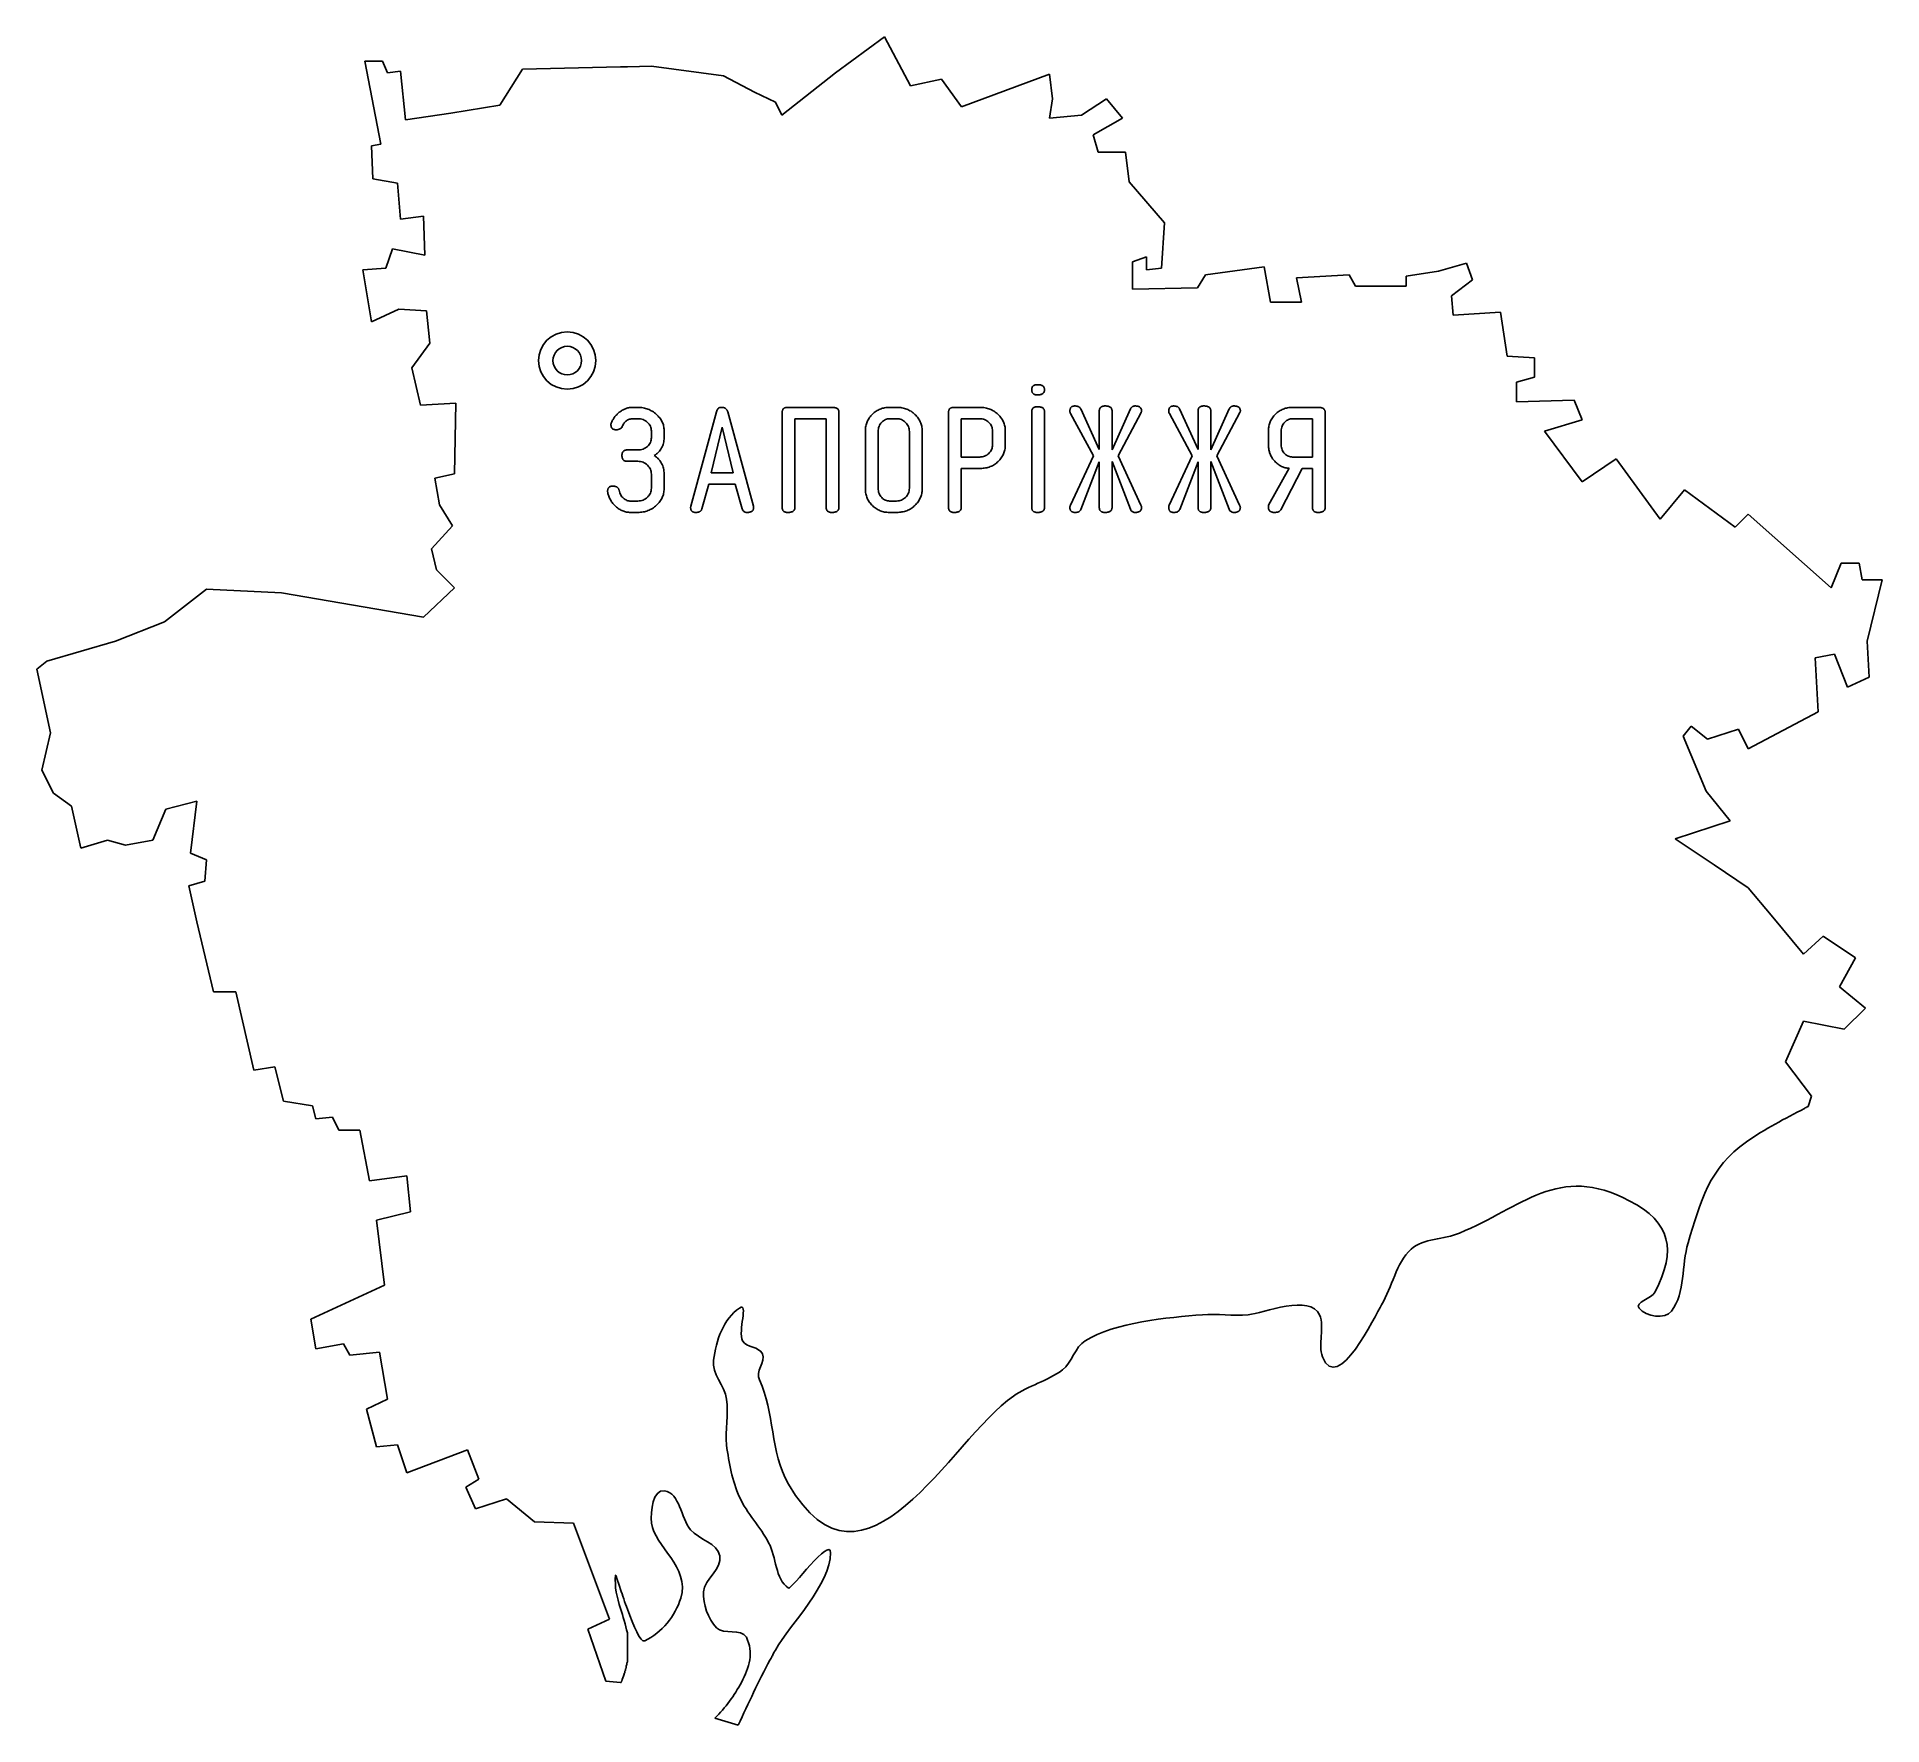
# Model space of a CAD drawing. Header units: millimetres. Extents: x 9379.4 to 9476, y 2361.1 to 2449.5.
import ezdxf

# ---------------------------------------------------------------- set-up
doc = ezdxf.new("R2010")
doc.units = ezdxf.units.MM

msp = doc.modelspace()

# ---------------------------------------------------------------- linework, layer by layer
at = {"color": 7, "linetype": 'Continuous', "lineweight": 25}
for p, q in [((9423.748, 2449.453), (9421.186, 2447.57)), ((9425.112, 2446.888), (9423.748, 2449.453)), ((9396.525, 2448.186), (9397.368, 2443.838)), ((9397.466, 2448.186), (9396.525, 2448.186)), ((9397.726, 2447.57), (9397.466, 2448.186)), ((9398.406, 2447.668), (9397.726, 2447.57)), ((9398.666, 2445.105), (9398.406, 2447.668)), ((9404.798, 2447.765), (9403.598, 2445.883)), ((9409.926, 2447.894), (9404.798, 2447.765)), ((9410.283, 2447.894), (9409.926, 2447.894)), ((9411.548, 2447.927), (9410.283, 2447.894)), ((9415.311, 2447.409), (9411.548, 2447.927)), ((9416.935, 2446.563), (9415.311, 2447.409)), ((9421.186, 2447.57), (9418.362, 2445.364)), ((9426.731, 2447.245), (9425.112, 2446.888)), ((9427.772, 2445.785), (9426.731, 2447.245)), ((9432.379, 2447.506), (9427.772, 2445.785)), ((9432.541, 2446.207), (9432.379, 2447.506)), ((9403.598, 2445.883), (9401.035, 2445.461)), ((9418.038, 2446.045), (9416.935, 2446.563)), ((9418.362, 2445.364), (9418.038, 2446.045)), ((9432.379, 2445.202), (9432.541, 2446.207)), ((9435.364, 2446.207), (9434.068, 2445.364)), ((9436.207, 2445.202), (9435.364, 2446.207)), ((9401.035, 2445.461), (9398.666, 2445.105)), ((9434.068, 2445.364), (9432.379, 2445.202)), ((9434.682, 2444.327), (9436.207, 2445.202)), ((9397.368, 2443.838), (9396.882, 2443.742)), ((9396.882, 2443.742), (9396.948, 2442.022)), ((9434.942, 2443.418), (9434.682, 2444.327)), ((9436.37, 2443.418), (9434.942, 2443.418)), ((9436.565, 2441.86), (9436.37, 2443.418)), ((9396.948, 2442.022), (9398.245, 2441.794)), ((9398.245, 2441.794), (9398.406, 2439.913)), ((9438.413, 2439.718), (9436.565, 2441.86)), ((9398.406, 2439.913), (9399.607, 2440.075)), ((9399.607, 2440.075), (9399.673, 2438.031)), ((9438.251, 2437.349), (9438.413, 2439.718)), ((9397.985, 2438.356), (9397.628, 2437.349)), ((9399.673, 2438.031), (9397.985, 2438.356)), ((9436.727, 2437.675), (9437.474, 2437.933)), ((9437.474, 2437.933), (9437.474, 2437.252)), ((9397.628, 2437.349), (9396.428, 2437.252)), ((9396.428, 2437.252), (9396.882, 2434.527)), ((9436.727, 2436.247), (9436.727, 2437.675)), ((9437.474, 2437.252), (9438.251, 2437.349)), ((9440.556, 2436.992), (9440.135, 2436.312)), ((9443.637, 2437.414), (9440.556, 2436.992)), ((9443.963, 2435.565), (9443.637, 2437.414)), ((9448.084, 2436.992), (9445.324, 2436.831)), ((9448.408, 2436.408), (9448.084, 2436.992)), ((9452.755, 2437.187), (9451.07, 2436.928)), ((9454.216, 2437.609), (9452.755, 2437.187)), ((9454.54, 2436.733), (9454.216, 2437.609)), ((9440.135, 2436.312), (9436.727, 2436.247)), ((9445.324, 2436.831), (9445.586, 2435.565)), ((9451.07, 2436.408), (9448.408, 2436.408)), ((9451.07, 2436.928), (9451.07, 2436.408)), ((9453.438, 2435.889), (9454.54, 2436.733)), ((9396.882, 2434.527), (9398.31, 2435.207)), ((9398.31, 2435.207), (9399.769, 2435.11)), ((9399.769, 2435.11), (9399.867, 2434.104)), ((9445.586, 2435.565), (9443.963, 2435.565)), ((9453.535, 2434.883), (9453.438, 2435.889)), ((9456.002, 2435.047), (9453.535, 2434.883)), ((9456.356, 2432.742), (9456.002, 2435.047)), ((9399.867, 2434.104), (9399.933, 2433.423)), ((9399.933, 2433.423), (9398.991, 2432.127)), ((9398.991, 2432.127), (9399.445, 2430.178)), ((9457.785, 2432.644), (9456.356, 2432.742)), ((9457.785, 2431.639), (9457.785, 2432.644)), ((9456.844, 2431.379), (9457.785, 2431.639)), ((9456.844, 2430.34), (9456.844, 2431.379)), ((9399.445, 2430.178), (9401.295, 2430.275)), ((9401.295, 2430.275), (9401.231, 2426.577)), ((9459.861, 2430.439), (9456.844, 2430.34)), ((9460.281, 2429.4), (9459.861, 2430.439)), ((9410.57, 2430.057), (9410.838, 2430.057)), ((9410.838, 2429.463), (9410.57, 2429.463)), ((9413.604, 2424.892), (9414.951, 2429.83)), ((9415.534, 2429.83), (9416.88, 2424.892)), ((9418.39, 2424.823), (9418.39, 2429.791)), ((9418.66, 2430.057), (9421.018, 2430.057)), ((9420.694, 2429.463), (9419.059, 2429.463)), ((9419.059, 2429.463), (9419.059, 2424.82)), ((9420.694, 2424.82), (9420.694, 2429.463)), ((9421.363, 2429.791), (9421.363, 2424.823)), ((9423.996, 2430.057), (9424.389, 2430.057)), ((9424.378, 2429.463), (9424.008, 2429.463)), ((9427.101, 2424.823), (9427.101, 2429.791)), ((9427.371, 2430.057), (9428.744, 2430.057)), ((9428.733, 2429.463), (9427.77, 2429.463)), ((9427.77, 2429.463), (9427.77, 2427.456)), ((9431.456, 2424.824), (9431.456, 2429.825)), ((9432.125, 2429.825), (9432.125, 2424.824)), ((9434.686, 2427.521), (9433.49, 2429.73)), ((9434.024, 2429.988), (9434.994, 2427.846)), ((9434.994, 2427.846), (9434.994, 2429.86)), ((9435.663, 2427.831), (9436.629, 2429.988)), ((9435.663, 2429.86), (9435.663, 2427.831)), ((9437.182, 2429.787), (9435.979, 2427.527)), ((9439.859, 2427.521), (9438.663, 2429.73)), ((9439.197, 2429.988), (9440.167, 2427.846)), ((9440.167, 2427.846), (9440.167, 2429.86)), ((9440.836, 2427.831), (9441.802, 2429.988)), ((9440.836, 2429.86), (9440.836, 2427.831)), ((9442.355, 2429.787), (9441.152, 2427.527)), ((9445.104, 2430.057), (9446.481, 2430.057)), ((9446.157, 2429.463), (9445.116, 2429.463)), ((9446.157, 2427.456), (9446.157, 2429.463)), ((9446.826, 2429.791), (9446.826, 2424.823)), ((9458.304, 2428.816), (9460.281, 2429.4)), ((9411.537, 2428.469), (9411.537, 2428.825)), ((9412.206, 2428.853), (9412.206, 2428.477)), ((9415.242, 2429.025), (9414.674, 2426.638)), ((9415.814, 2426.638), (9415.242, 2429.025)), ((9422.745, 2425.778), (9422.745, 2428.837)), ((9423.414, 2428.794), (9423.414, 2425.821)), ((9425.049, 2425.821), (9425.049, 2428.794)), ((9425.718, 2428.837), (9425.718, 2425.778)), ((9429.405, 2428.096), (9429.405, 2428.819)), ((9430.074, 2428.841), (9430.074, 2428.074)), ((9443.853, 2428.076), (9443.853, 2428.839)), ((9444.522, 2428.817), (9444.522, 2428.098)), ((9460.281, 2426.155), (9458.304, 2428.816)), ((9410.266, 2427.828), (9410.838, 2427.828)), ((9427.77, 2427.456), (9428.733, 2427.456)), ((9433.484, 2424.937), (9434.686, 2427.521)), ((9435.979, 2427.527), (9437.173, 2424.944)), ((9438.657, 2424.937), (9439.859, 2427.521)), ((9441.152, 2427.527), (9442.346, 2424.944)), ((9445.116, 2427.456), (9446.157, 2427.456)), ((9462.068, 2427.356), (9460.281, 2426.155)), ((9464.371, 2424.209), (9462.068, 2427.356)), ((9401.231, 2426.577), (9400.192, 2426.35)), ((9400.192, 2426.35), (9400.451, 2424.955)), ((9410.838, 2427.233), (9410.266, 2427.233)), ((9411.537, 2425.822), (9411.537, 2426.566)), ((9412.206, 2426.567), (9412.206, 2425.793)), ((9414.674, 2426.638), (9415.814, 2426.638)), ((9428.771, 2426.861), (9427.77, 2426.861)), ((9427.77, 2426.861), (9427.77, 2424.823)), ((9434.994, 2427.206), (9434.032, 2424.712)), ((9434.994, 2424.826), (9434.994, 2427.206)), ((9436.623, 2424.72), (9435.663, 2427.221)), ((9435.663, 2427.221), (9435.663, 2424.826)), ((9440.167, 2427.206), (9439.205, 2424.712)), ((9440.167, 2424.826), (9440.167, 2427.206)), ((9441.796, 2424.72), (9440.836, 2427.221)), ((9440.836, 2427.221), (9440.836, 2424.826)), ((9443.853, 2424.938), (9444.938, 2426.866)), ((9445.613, 2426.861), (9444.5, 2424.697)), ((9446.157, 2426.861), (9445.613, 2426.861)), ((9446.157, 2424.823), (9446.157, 2426.861)), ((9414.549, 2426.044), (9414.187, 2424.748)), ((9415.934, 2426.044), (9414.549, 2426.044)), ((9416.297, 2424.748), (9415.934, 2426.044)), ((9465.636, 2425.733), (9464.371, 2424.209)), ((9468.298, 2423.787), (9465.636, 2425.733)), ((9400.451, 2424.955), (9401.133, 2423.851)), ((9410.454, 2425.152), (9410.838, 2425.152)), ((9410.838, 2424.557), (9410.454, 2424.557)), ((9424.389, 2424.557), (9423.996, 2424.557)), ((9424.008, 2425.152), (9424.378, 2425.152)), ((9443.853, 2424.823), (9443.853, 2424.938)), ((9468.979, 2424.469), (9468.298, 2423.787)), ((9473.326, 2420.607), (9468.979, 2424.469)), ((9401.133, 2423.851), (9400.03, 2422.651)), ((9400.03, 2422.651), (9400.289, 2421.548)), ((9400.289, 2421.548), (9401.231, 2420.607)), ((9473.847, 2421.904), (9473.326, 2420.607)), ((9474.788, 2421.904), (9473.847, 2421.904)), ((9474.95, 2421.031), (9474.788, 2421.904)), ((9388.25, 2420.544), (9386.044, 2418.822)), ((9392.178, 2420.347), (9388.25, 2420.544)), ((9401.231, 2420.607), (9399.607, 2419.082)), ((9475.988, 2421.031), (9474.95, 2421.031)), ((9475.208, 2417.816), (9475.988, 2421.031)), ((9399.607, 2419.082), (9392.178, 2420.347)), ((9386.044, 2418.822), (9383.482, 2417.816)), ((9383.482, 2417.816), (9379.88, 2416.778)), ((9475.306, 2415.935), (9475.208, 2417.816)), ((9379.88, 2416.778), (9379.361, 2416.356)), ((9472.482, 2416.94), (9473.49, 2417.135)), ((9472.644, 2414.118), (9472.482, 2416.94)), ((9473.49, 2417.135), (9474.17, 2415.417)), ((9379.361, 2416.356), (9380.075, 2413.015)), ((9474.17, 2415.417), (9475.306, 2415.935)), ((9468.979, 2412.172), (9472.644, 2414.118)), ((9380.075, 2413.015), (9379.622, 2411.067)), ((9465.572, 2412.85), (9465.995, 2413.372)), ((9466.772, 2409.965), (9465.572, 2412.85)), ((9465.995, 2413.372), (9466.837, 2412.691)), ((9466.837, 2412.691), (9468.461, 2413.208)), ((9468.461, 2413.208), (9468.979, 2412.172)), ((9379.622, 2411.067), (9380.237, 2409.867)), ((9468.039, 2408.406), (9466.772, 2409.965)), ((9380.237, 2409.867), (9381.178, 2409.185)), ((9381.178, 2409.185), (9381.663, 2406.978)), ((9385.427, 2407.402), (9386.109, 2409.023)), ((9386.109, 2409.023), (9387.732, 2409.446)), ((9387.732, 2409.446), (9387.406, 2406.72)), ((9465.151, 2407.466), (9468.039, 2408.406)), ((9381.663, 2406.978), (9383.06, 2407.402)), ((9383.06, 2407.402), (9384.002, 2407.141)), ((9384.002, 2407.141), (9385.427, 2407.402)), ((9467.194, 2406.104), (9465.151, 2407.466)), ((9387.406, 2406.72), (9388.25, 2406.363)), ((9388.25, 2406.363), (9388.154, 2405.26)), ((9468.979, 2404.903), (9467.194, 2406.104)), ((9388.154, 2405.26), (9387.31, 2404.999)), ((9387.31, 2404.999), (9387.732, 2403.118)), ((9470.18, 2403.474), (9468.979, 2404.903)), ((9471.868, 2401.431), (9470.18, 2403.474)), ((9387.732, 2403.118), (9388.608, 2399.451)), ((9472.906, 2402.371), (9471.868, 2401.431)), ((9474.592, 2401.235), (9472.906, 2402.371)), ((9473.749, 2399.711), (9474.592, 2401.235)), ((9388.608, 2399.451), (9389.777, 2399.451)), ((9389.777, 2399.451), (9390.718, 2395.363)), ((9475.111, 2398.608), (9473.749, 2399.711)), ((9474.009, 2397.506), (9475.111, 2398.608)), ((9470.924, 2395.785), (9471.868, 2397.926)), ((9471.868, 2397.926), (9474.009, 2397.506)), ((9390.718, 2395.363), (9391.819, 2395.525)), ((9391.819, 2395.525), (9392.275, 2393.741)), ((9472.289, 2394.001), (9470.924, 2395.785)), ((9392.275, 2393.741), (9393.799, 2393.481)), ((9393.799, 2393.481), (9393.962, 2392.801)), ((9472.125, 2393.448), (9472.289, 2394.001)), ((9393.962, 2392.801), (9394.839, 2392.897)), ((9394.839, 2392.897), (9395.164, 2392.216)), ((9471.932, 2393.351), (9471.964, 2393.384)), ((9395.164, 2392.216), (9396.265, 2392.216)), ((9396.265, 2392.216), (9396.785, 2389.554)), ((9396.785, 2389.554), (9398.731, 2389.816)), ((9398.731, 2389.816), (9398.926, 2387.933)), ((9398.926, 2387.933), (9397.141, 2387.512)), ((9397.141, 2387.512), (9397.565, 2384.104)), ((9397.565, 2384.104), (9393.702, 2382.32)), ((9393.702, 2382.32), (9393.962, 2380.764)), ((9393.962, 2380.764), (9395.422, 2381.023)), ((9395.422, 2381.023), (9395.745, 2380.437)), ((9395.745, 2380.437), (9397.304, 2380.601)), ((9397.304, 2380.601), (9397.726, 2378.135)), ((9397.726, 2378.135), (9396.623, 2377.615)), ((9396.623, 2377.615), (9397.141, 2375.635)), ((9397.141, 2375.635), (9398.245, 2375.733)), ((9398.245, 2375.733), (9398.731, 2374.273)), ((9398.731, 2374.273), (9401.911, 2375.474)), ((9401.911, 2375.474), (9402.495, 2373.948)), ((9402.495, 2373.948), (9401.815, 2373.527)), ((9401.815, 2373.527), (9402.335, 2372.392)), ((9402.335, 2372.392), (9403.955, 2372.909)), ((9403.955, 2372.909), (9405.416, 2371.708)), ((9405.416, 2371.708), (9407.46, 2371.645)), ((9407.46, 2371.645), (9409.343, 2366.615)), ((9409.343, 2366.615), (9408.207, 2366.096)), ((9408.207, 2366.096), (9409.149, 2363.371)), ((9410.283, 2364.376), (9410.283, 2365.902)), ((9410.121, 2363.728), (9410.121, 2363.792)), ((9410.154, 2363.825), (9410.154, 2363.89)), ((9410.184, 2364.02), (9410.218, 2364.053)), ((9410.184, 2363.923), (9410.184, 2364.02)), ((9410.218, 2364.053), (9410.218, 2364.149)), ((9409.149, 2363.371), (9409.926, 2363.306)), ((9409.926, 2363.306), (9409.957, 2363.306)), ((9414.859, 2361.423), (9416.091, 2361.068))]:
    msp.add_line(p, q, dxfattribs=at)
for radius in [1.5, 0.75]:
    msp.add_circle((9407.133, 2432.507), radius, dxfattribs=at)
for points, knots in [([(9431.456, 2430.98), (9431.457, 2431.001), (9431.458, 2431.041), (9431.473, 2431.096), (9431.495, 2431.144), (9431.529, 2431.182), (9431.573, 2431.212), (9431.625, 2431.233), (9431.686, 2431.244), (9431.73, 2431.245), (9431.753, 2431.246)], [0, 0, 0, 0, 0.137647, 0.258494, 0.372178, 0.480267, 0.591683, 0.71253, 0.847139, 1, 1, 1, 1]), ([(9431.753, 2431.246), (9431.782, 2431.245), (9431.837, 2431.244), (9431.913, 2431.233), (9431.978, 2431.212), (9432.032, 2431.183), (9432.075, 2431.145), (9432.104, 2431.097), (9432.122, 2431.041), (9432.124, 2431.002), (9432.125, 2430.98)], [0, 0, 0, 0, 0.167863, 0.314847, 0.444187, 0.55924, 0.665232, 0.770656, 0.878794, 1, 1, 1, 1]), ([(9431.753, 2430.71), (9431.73, 2430.711), (9431.686, 2430.712), (9431.625, 2430.725), (9431.573, 2430.746), (9431.529, 2430.775), (9431.496, 2430.815), (9431.472, 2430.863), (9431.458, 2430.919), (9431.457, 2430.959), (9431.456, 2430.98)], [0, 0, 0, 0, 0.151735, 0.28585, 0.405807, 0.516402, 0.625606, 0.738452, 0.860851, 1, 1, 1, 1]), ([(9432.125, 2430.98), (9432.124, 2430.959), (9432.122, 2430.918), (9432.104, 2430.862), (9432.074, 2430.814), (9432.032, 2430.774), (9431.978, 2430.745), (9431.913, 2430.725), (9431.837, 2430.712), (9431.782, 2430.711), (9431.753, 2430.71)], [0, 0, 0, 0, 0.122667, 0.232249, 0.337021, 0.443868, 0.558209, 0.686748, 0.833176, 1, 1, 1, 1]), ([(9409.421, 2429.149), (9409.423, 2429.169), (9409.425, 2429.208), (9409.44, 2429.245), (9409.447, 2429.263)], [0, 0, 0, 0, 0.498823, 1, 1, 1, 1]), ([(9409.447, 2429.263), (9409.473, 2429.318), (9409.526, 2429.426), (9409.63, 2429.575), (9409.754, 2429.71), (9409.895, 2429.831), (9410.05, 2429.932), (9410.216, 2430.005), (9410.39, 2430.05), (9410.51, 2430.055), (9410.57, 2430.057)], [0, 0, 0, 0, 0.125117, 0.248611, 0.374204, 0.502336, 0.630702, 0.753812, 0.875743, 1, 1, 1, 1]), ([(9410.57, 2429.463), (9410.539, 2429.461), (9410.478, 2429.458), (9410.39, 2429.44), (9410.309, 2429.407), (9410.234, 2429.361), (9410.166, 2429.302), (9410.104, 2429.23), (9410.05, 2429.145), (9410.021, 2429.082), (9410.005, 2429.049)], [0, 0, 0, 0, 0.124911, 0.244316, 0.360259, 0.475625, 0.594857, 0.720677, 0.85586, 1, 1, 1, 1]), ([(9410.838, 2430.057), (9410.884, 2430.056), (9410.974, 2430.054), (9411.106, 2430.036), (9411.234, 2430.008), (9411.358, 2429.969), (9411.475, 2429.916), (9411.589, 2429.853), (9411.699, 2429.78), (9411.8, 2429.694), (9411.895, 2429.603), (9411.978, 2429.506), (9412.048, 2429.405), (9412.107, 2429.302), (9412.151, 2429.195), (9412.182, 2429.084), (9412.203, 2428.97), (9412.205, 2428.892), (9412.206, 2428.853)], [0, 0, 0, 0, 0.0680665, 0.1337616, 0.1986479, 0.2628032, 0.3265273, 0.390509, 0.4557246, 0.5224307, 0.5884536, 0.6514016, 0.7118353, 0.7706677, 0.8280337, 0.8843981, 0.9417207, 1, 1, 1, 1]), ([(9411.537, 2428.825), (9411.535, 2428.867), (9411.53, 2428.95), (9411.49, 2429.07), (9411.423, 2429.179), (9411.334, 2429.277), (9411.227, 2429.359), (9411.107, 2429.419), (9410.976, 2429.457), (9410.885, 2429.461), (9410.838, 2429.463)], [0, 0, 0, 0, 0.1202299, 0.2368555, 0.3570854, 0.4841067, 0.6136901, 0.7390003, 0.8666381, 1, 1, 1, 1]), ([(9414.951, 2429.83), (9414.961, 2429.864), (9414.981, 2429.927), (9415.04, 2430.003), (9415.118, 2430.051), (9415.177, 2430.055), (9415.207, 2430.057)], [0, 0, 0, 0, 0.2872048, 0.529221, 0.7570217, 1, 1, 1, 1]), ([(9415.207, 2430.057), (9415.228, 2430.057), (9415.269, 2430.055), (9415.326, 2430.045), (9415.376, 2430.026), (9415.422, 2430.002), (9415.46, 2429.969), (9415.493, 2429.93), (9415.517, 2429.882), (9415.528, 2429.848), (9415.534, 2429.83)], [0, 0, 0, 0, 0.144997, 0.278563, 0.401567, 0.517967, 0.633995, 0.748307, 0.869427, 1, 1, 1, 1]), ([(9418.39, 2429.791), (9418.391, 2429.812), (9418.392, 2429.852), (9418.405, 2429.907), (9418.426, 2429.954), (9418.456, 2429.993), (9418.495, 2430.022), (9418.543, 2430.043), (9418.599, 2430.054), (9418.639, 2430.056), (9418.66, 2430.057)], [0, 0, 0, 0, 0.144635, 0.27097, 0.388133, 0.496601, 0.607186, 0.72435, 0.852701, 1, 1, 1, 1]), ([(9421.018, 2430.057), (9421.045, 2430.056), (9421.096, 2430.054), (9421.167, 2430.044), (9421.227, 2430.023), (9421.277, 2429.994), (9421.316, 2429.955), (9421.343, 2429.907), (9421.36, 2429.852), (9421.362, 2429.812), (9421.363, 2429.791)], [0, 0, 0, 0, 0.163967, 0.306216, 0.432693, 0.546996, 0.652828, 0.760731, 0.873177, 1, 1, 1, 1]), ([(9422.745, 2428.837), (9422.746, 2428.878), (9422.748, 2428.96), (9422.767, 2429.08), (9422.794, 2429.195), (9422.835, 2429.305), (9422.886, 2429.412), (9422.951, 2429.513), (9423.026, 2429.61), (9423.111, 2429.701), (9423.204, 2429.784), (9423.303, 2429.858), (9423.408, 2429.919), (9423.517, 2429.97), (9423.63, 2430.009), (9423.748, 2430.037), (9423.87, 2430.054), (9423.954, 2430.056), (9423.996, 2430.057)], [0, 0, 0, 0, 0.064022, 0.126233, 0.186537, 0.247047, 0.307461, 0.368979, 0.431621, 0.496318, 0.561091, 0.624327, 0.686753, 0.747991, 0.809425, 0.871472, 0.934784, 1, 1, 1, 1]), ([(9424.008, 2429.463), (9423.971, 2429.46), (9423.898, 2429.456), (9423.791, 2429.419), (9423.691, 2429.358), (9423.597, 2429.277), (9423.515, 2429.179), (9423.456, 2429.062), (9423.42, 2428.932), (9423.416, 2428.841), (9423.414, 2428.794)], [0, 0, 0, 0, 0.109715, 0.220992, 0.338271, 0.464734, 0.594801, 0.723849, 0.857587, 1, 1, 1, 1]), ([(9425.049, 2428.794), (9425.047, 2428.839), (9425.042, 2428.926), (9425.003, 2429.052), (9424.94, 2429.168), (9424.853, 2429.269), (9424.751, 2429.355), (9424.636, 2429.418), (9424.51, 2429.455), (9424.422, 2429.46), (9424.378, 2429.463)], [0, 0, 0, 0, 0.1276094, 0.2499167, 0.3720143, 0.5005764, 0.6284294, 0.7514975, 0.8734901, 1, 1, 1, 1]), ([(9424.389, 2430.057), (9424.435, 2430.056), (9424.526, 2430.054), (9424.661, 2430.036), (9424.788, 2430.007), (9424.911, 2429.968), (9425.027, 2429.915), (9425.137, 2429.852), (9425.241, 2429.776), (9425.339, 2429.691), (9425.427, 2429.597), (9425.505, 2429.5), (9425.571, 2429.398), (9425.625, 2429.293), (9425.667, 2429.184), (9425.697, 2429.072), (9425.715, 2428.955), (9425.717, 2428.877), (9425.718, 2428.837)], [0, 0, 0, 0, 0.069566, 0.13674, 0.202078, 0.265454, 0.32897, 0.391761, 0.456064, 0.520905, 0.585637, 0.647873, 0.707801, 0.766345, 0.824107, 0.882274, 0.940271, 1, 1, 1, 1]), ([(9427.101, 2429.791), (9427.101, 2429.812), (9427.103, 2429.852), (9427.116, 2429.907), (9427.137, 2429.954), (9427.167, 2429.993), (9427.206, 2430.022), (9427.254, 2430.043), (9427.31, 2430.054), (9427.35, 2430.056), (9427.371, 2430.057)], [0, 0, 0, 0, 0.144635, 0.27097, 0.388133, 0.496601, 0.607186, 0.72435, 0.852701, 1, 1, 1, 1]), ([(9429.405, 2428.819), (9429.402, 2428.862), (9429.397, 2428.946), (9429.359, 2429.067), (9429.294, 2429.177), (9429.207, 2429.275), (9429.106, 2429.359), (9428.99, 2429.418), (9428.865, 2429.457), (9428.778, 2429.461), (9428.733, 2429.463)], [0, 0, 0, 0, 0.123513, 0.244037, 0.365281, 0.493931, 0.622995, 0.747549, 0.87098, 1, 1, 1, 1]), ([(9428.744, 2430.057), (9428.79, 2430.056), (9428.882, 2430.054), (9429.015, 2430.036), (9429.143, 2430.009), (9429.265, 2429.967), (9429.382, 2429.917), (9429.491, 2429.851), (9429.596, 2429.778), (9429.692, 2429.692), (9429.782, 2429.6), (9429.859, 2429.502), (9429.925, 2429.401), (9429.98, 2429.297), (9430.022, 2429.188), (9430.051, 2429.075), (9430.071, 2428.96), (9430.073, 2428.881), (9430.074, 2428.841)], [0, 0, 0, 0, 0.06971, 0.136447, 0.201795, 0.265484, 0.328896, 0.392107, 0.456206, 0.521181, 0.585627, 0.647991, 0.707557, 0.766488, 0.824369, 0.881947, 0.940727, 1, 1, 1, 1]), ([(9431.456, 2429.825), (9431.457, 2429.846), (9431.458, 2429.886), (9431.472, 2429.941), (9431.496, 2429.988), (9431.529, 2430.028), (9431.573, 2430.057), (9431.625, 2430.078), (9431.686, 2430.089), (9431.73, 2430.091), (9431.753, 2430.092)], [0, 0, 0, 0, 0.137355, 0.260404, 0.371584, 0.481366, 0.592546, 0.713138, 0.847462, 1, 1, 1, 1]), ([(9431.753, 2430.092), (9431.782, 2430.091), (9431.837, 2430.089), (9431.913, 2430.079), (9431.978, 2430.058), (9432.033, 2430.029), (9432.074, 2429.989), (9432.105, 2429.942), (9432.122, 2429.886), (9432.124, 2429.846), (9432.125, 2429.825)], [0, 0, 0, 0, 0.167568, 0.314294, 0.443407, 0.558258, 0.665582, 0.768936, 0.879007, 1, 1, 1, 1]), ([(9433.455, 2429.863), (9433.456, 2429.884), (9433.458, 2429.924), (9433.47, 2429.98), (9433.492, 2430.027), (9433.524, 2430.066), (9433.563, 2430.097), (9433.612, 2430.118), (9433.67, 2430.129), (9433.711, 2430.131), (9433.733, 2430.132)], [0, 0, 0, 0, 0.142168, 0.268903, 0.38517, 0.493424, 0.603728, 0.721292, 0.852595, 1, 1, 1, 1]), ([(9433.49, 2429.73), (9433.48, 2429.751), (9433.46, 2429.794), (9433.457, 2429.84), (9433.455, 2429.863)], [0, 0, 0, 0, 0.502617, 1, 1, 1, 1]), ([(9433.733, 2430.132), (9433.765, 2430.13), (9433.827, 2430.127), (9433.911, 2430.1), (9433.98, 2430.054), (9434.01, 2430.01), (9434.024, 2429.988)], [0, 0, 0, 0, 0.2869044, 0.5374329, 0.7694663, 1, 1, 1, 1]), ([(9434.994, 2429.86), (9434.995, 2429.881), (9434.996, 2429.921), (9435.01, 2429.978), (9435.035, 2430.026), (9435.068, 2430.067), (9435.113, 2430.095), (9435.165, 2430.117), (9435.228, 2430.129), (9435.272, 2430.131), (9435.296, 2430.132)], [0, 0, 0, 0, 0.137708, 0.258841, 0.373874, 0.481948, 0.593458, 0.712173, 0.847344, 1, 1, 1, 1]), ([(9435.296, 2430.132), (9435.325, 2430.131), (9435.378, 2430.129), (9435.454, 2430.116), (9435.518, 2430.096), (9435.572, 2430.067), (9435.614, 2430.028), (9435.641, 2429.978), (9435.66, 2429.922), (9435.662, 2429.881), (9435.663, 2429.86)], [0, 0, 0, 0, 0.1655314, 0.3105812, 0.4398437, 0.5528805, 0.6603282, 0.7664442, 0.8766426, 1, 1, 1, 1]), ([(9436.629, 2429.988), (9436.643, 2430.009), (9436.669, 2430.051), (9436.724, 2430.097), (9436.787, 2430.127), (9436.833, 2430.13), (9436.857, 2430.132)], [0, 0, 0, 0, 0.270918, 0.518355, 0.751646, 1, 1, 1, 1]), ([(9436.857, 2430.132), (9436.884, 2430.131), (9436.936, 2430.129), (9437.009, 2430.118), (9437.071, 2430.097), (9437.121, 2430.067), (9437.162, 2430.028), (9437.19, 2429.981), (9437.207, 2429.924), (9437.209, 2429.884), (9437.21, 2429.863)], [0, 0, 0, 0, 0.163448, 0.307793, 0.43427, 0.549766, 0.655419, 0.762636, 0.875353, 1, 1, 1, 1]), ([(9437.21, 2429.863), (9437.209, 2429.848), (9437.207, 2429.819), (9437.19, 2429.797), (9437.182, 2429.787)], [0, 0, 0, 0, 0.536123, 1, 1, 1, 1]), ([(9438.628, 2429.863), (9438.629, 2429.884), (9438.631, 2429.924), (9438.643, 2429.98), (9438.665, 2430.027), (9438.697, 2430.066), (9438.736, 2430.097), (9438.785, 2430.118), (9438.843, 2430.129), (9438.884, 2430.131), (9438.906, 2430.132)], [0, 0, 0, 0, 0.142168, 0.268903, 0.38517, 0.493424, 0.603728, 0.721292, 0.852595, 1, 1, 1, 1]), ([(9438.663, 2429.73), (9438.653, 2429.751), (9438.633, 2429.794), (9438.63, 2429.84), (9438.628, 2429.863)], [0, 0, 0, 0, 0.502617, 1, 1, 1, 1]), ([(9438.906, 2430.132), (9438.938, 2430.13), (9439, 2430.127), (9439.084, 2430.1), (9439.153, 2430.054), (9439.183, 2430.01), (9439.197, 2429.988)], [0, 0, 0, 0, 0.2869044, 0.5374329, 0.7694663, 1, 1, 1, 1]), ([(9440.167, 2429.86), (9440.168, 2429.881), (9440.169, 2429.921), (9440.183, 2429.978), (9440.208, 2430.026), (9440.241, 2430.067), (9440.286, 2430.095), (9440.338, 2430.117), (9440.401, 2430.129), (9440.445, 2430.131), (9440.469, 2430.132)], [0, 0, 0, 0, 0.137708, 0.258841, 0.373874, 0.481948, 0.593458, 0.712173, 0.847344, 1, 1, 1, 1]), ([(9440.469, 2430.132), (9440.498, 2430.131), (9440.551, 2430.129), (9440.627, 2430.116), (9440.691, 2430.096), (9440.744, 2430.067), (9440.787, 2430.028), (9440.814, 2429.978), (9440.833, 2429.922), (9440.835, 2429.881), (9440.836, 2429.86)], [0, 0, 0, 0, 0.1655314, 0.3105812, 0.4398437, 0.5528805, 0.6603282, 0.7664442, 0.8766426, 1, 1, 1, 1]), ([(9441.802, 2429.988), (9441.816, 2430.009), (9441.842, 2430.051), (9441.897, 2430.097), (9441.96, 2430.127), (9442.006, 2430.13), (9442.03, 2430.132)], [0, 0, 0, 0, 0.270918, 0.518355, 0.751646, 1, 1, 1, 1]), ([(9442.03, 2430.132), (9442.057, 2430.131), (9442.109, 2430.129), (9442.182, 2430.118), (9442.244, 2430.097), (9442.294, 2430.067), (9442.335, 2430.028), (9442.363, 2429.981), (9442.38, 2429.924), (9442.382, 2429.884), (9442.383, 2429.863)], [0, 0, 0, 0, 0.163448, 0.307793, 0.43427, 0.549766, 0.655419, 0.762636, 0.875353, 1, 1, 1, 1]), ([(9442.383, 2429.863), (9442.382, 2429.848), (9442.38, 2429.819), (9442.363, 2429.797), (9442.355, 2429.787)], [0, 0, 0, 0, 0.536123, 1, 1, 1, 1]), ([(9443.853, 2428.839), (9443.854, 2428.88), (9443.857, 2428.962), (9443.875, 2429.081), (9443.902, 2429.196), (9443.943, 2429.306), (9443.995, 2429.412), (9444.058, 2429.513), (9444.131, 2429.61), (9444.217, 2429.701), (9444.31, 2429.784), (9444.409, 2429.858), (9444.513, 2429.92), (9444.622, 2429.97), (9444.735, 2430.009), (9444.854, 2430.037), (9444.977, 2430.054), (9445.061, 2430.056), (9445.104, 2430.057)], [0, 0, 0, 0, 0.063461, 0.125708, 0.186047, 0.246592, 0.306503, 0.367738, 0.430054, 0.494787, 0.559598, 0.622871, 0.684818, 0.746091, 0.808125, 0.870208, 0.934149, 1, 1, 1, 1]), ([(9445.116, 2429.463), (9445.079, 2429.46), (9445.005, 2429.456), (9444.897, 2429.42), (9444.795, 2429.363), (9444.703, 2429.284), (9444.622, 2429.19), (9444.564, 2429.077), (9444.528, 2428.952), (9444.524, 2428.863), (9444.522, 2428.817)], [0, 0, 0, 0, 0.114018, 0.228016, 0.345571, 0.471805, 0.600635, 0.727161, 0.858651, 1, 1, 1, 1]), ([(9446.481, 2430.057), (9446.509, 2430.056), (9446.559, 2430.054), (9446.63, 2430.044), (9446.691, 2430.023), (9446.741, 2429.994), (9446.78, 2429.955), (9446.806, 2429.907), (9446.823, 2429.852), (9446.825, 2429.812), (9446.826, 2429.791)], [0, 0, 0, 0, 0.163967, 0.306216, 0.432693, 0.546996, 0.652828, 0.760731, 0.873177, 1, 1, 1, 1]), ([(9409.7, 2428.885), (9409.678, 2428.887), (9409.637, 2428.888), (9409.579, 2428.899), (9409.53, 2428.921), (9409.49, 2428.95), (9409.459, 2428.989), (9409.436, 2429.035), (9409.424, 2429.09), (9409.422, 2429.129), (9409.421, 2429.149)], [0, 0, 0, 0, 0.14845, 0.280684, 0.399082, 0.510671, 0.619692, 0.734401, 0.859461, 1, 1, 1, 1]), ([(9410.005, 2429.049), (9409.992, 2429.024), (9409.967, 2428.973), (9409.894, 2428.921), (9409.803, 2428.89), (9409.736, 2428.887), (9409.7, 2428.885)], [0, 0, 0, 0, 0.229007, 0.4557728, 0.7057542, 1, 1, 1, 1]), ([(9410.838, 2427.828), (9410.885, 2427.83), (9410.977, 2427.834), (9411.108, 2427.871), (9411.228, 2427.93), (9411.335, 2428.012), (9411.424, 2428.111), (9411.49, 2428.221), (9411.53, 2428.342), (9411.535, 2428.426), (9411.537, 2428.469)], [0, 0, 0, 0, 0.132826, 0.2610137, 0.3853271, 0.5143898, 0.6417203, 0.7609018, 0.8791558, 1, 1, 1, 1]), ([(9412.206, 2428.477), (9412.205, 2428.426), (9412.202, 2428.328), (9412.177, 2428.186), (9412.137, 2428.053), (9412.078, 2427.929), (9412.005, 2427.815), (9411.915, 2427.71), (9411.81, 2427.614), (9411.728, 2427.561), (9411.687, 2427.534)], [0, 0, 0, 0, 0.133934, 0.260276, 0.382959, 0.502163, 0.622018, 0.742419, 0.868438, 1, 1, 1, 1]), ([(9409.998, 2427.53), (9409.999, 2427.553), (9410.001, 2427.597), (9410.012, 2427.659), (9410.033, 2427.711), (9410.064, 2427.754), (9410.102, 2427.788), (9410.149, 2427.811), (9410.205, 2427.825), (9410.245, 2427.827), (9410.266, 2427.828)], [0, 0, 0, 0, 0.152608, 0.286993, 0.407639, 0.520337, 0.628247, 0.739478, 0.862582, 1, 1, 1, 1]), ([(9410.266, 2427.233), (9410.245, 2427.234), (9410.205, 2427.235), (9410.149, 2427.249), (9410.102, 2427.273), (9410.064, 2427.307), (9410.033, 2427.349), (9410.012, 2427.402), (9410.001, 2427.463), (9409.999, 2427.507), (9409.998, 2427.53)], [0, 0, 0, 0, 0.137418, 0.260522, 0.371753, 0.479663, 0.592361, 0.713007, 0.847392, 1, 1, 1, 1]), ([(9411.687, 2427.534), (9411.728, 2427.506), (9411.81, 2427.451), (9411.916, 2427.352), (9412.004, 2427.244), (9412.08, 2427.128), (9412.136, 2427.001), (9412.177, 2426.865), (9412.202, 2426.719), (9412.205, 2426.619), (9412.206, 2426.567)], [0, 0, 0, 0, 0.130447, 0.255644, 0.376282, 0.494911, 0.615726, 0.738217, 0.865359, 1, 1, 1, 1]), ([(9428.733, 2427.456), (9428.778, 2427.458), (9428.865, 2427.462), (9428.99, 2427.5), (9429.106, 2427.559), (9429.208, 2427.641), (9429.296, 2427.738), (9429.359, 2427.849), (9429.397, 2427.969), (9429.402, 2428.053), (9429.405, 2428.096)], [0, 0, 0, 0, 0.129236, 0.253957, 0.377197, 0.506654, 0.634671, 0.755554, 0.87628, 1, 1, 1, 1]), ([(9430.074, 2428.074), (9430.073, 2428.034), (9430.07, 2427.956), (9430.052, 2427.84), (9430.023, 2427.728), (9429.982, 2427.62), (9429.93, 2427.515), (9429.865, 2427.414), (9429.79, 2427.316), (9429.703, 2427.225), (9429.609, 2427.138), (9429.506, 2427.066), (9429.399, 2427.002), (9429.284, 2426.951), (9429.164, 2426.91), (9429.038, 2426.883), (9428.906, 2426.864), (9428.816, 2426.862), (9428.771, 2426.861)], [0, 0, 0, 0, 0.0599417, 0.1187138, 0.1769412, 0.2352662, 0.2943278, 0.3542465, 0.4165886, 0.4809537, 0.5457854, 0.60931, 0.671925, 0.7349787, 0.7988306, 0.8637685, 0.9306767, 1, 1, 1, 1]), ([(9444.938, 2426.866), (9444.903, 2426.868), (9444.835, 2426.873), (9444.733, 2426.893), (9444.634, 2426.923), (9444.538, 2426.965), (9444.445, 2427.016), (9444.355, 2427.078), (9444.268, 2427.151), (9444.184, 2427.232), (9444.107, 2427.322), (9444.039, 2427.416), (9443.982, 2427.515), (9443.935, 2427.619), (9443.898, 2427.727), (9443.873, 2427.84), (9443.855, 2427.956), (9443.854, 2428.036), (9443.853, 2428.076)], [0, 0, 0, 0, 0.058025, 0.115587, 0.173306, 0.231201, 0.290488, 0.351187, 0.414375, 0.4805, 0.54727, 0.611961, 0.67567, 0.739031, 0.802896, 0.866849, 0.932418, 1, 1, 1, 1]), ([(9444.522, 2428.098), (9444.524, 2428.052), (9444.528, 2427.964), (9444.563, 2427.838), (9444.62, 2427.725), (9444.701, 2427.63), (9444.795, 2427.554), (9444.896, 2427.497), (9445.004, 2427.463), (9445.078, 2427.458), (9445.116, 2427.456)], [0, 0, 0, 0, 0.141471, 0.272755, 0.400452, 0.528478, 0.653298, 0.770955, 0.884695, 1, 1, 1, 1]), ([(9411.537, 2426.566), (9411.535, 2426.61), (9411.53, 2426.697), (9411.49, 2426.822), (9411.423, 2426.936), (9411.334, 2427.039), (9411.227, 2427.124), (9411.107, 2427.189), (9410.976, 2427.226), (9410.885, 2427.23), (9410.838, 2427.233)], [0, 0, 0, 0, 0.123094, 0.242425, 0.363861, 0.491456, 0.620312, 0.745442, 0.86935, 1, 1, 1, 1]), ([(9409.248, 2425.67), (9409.249, 2425.69), (9409.251, 2425.729), (9409.263, 2425.784), (9409.284, 2425.83), (9409.314, 2425.869), (9409.354, 2425.898), (9409.401, 2425.92), (9409.458, 2425.931), (9409.497, 2425.932), (9409.519, 2425.933)], [0, 0, 0, 0, 0.142698, 0.26968, 0.385, 0.494023, 0.605175, 0.722938, 0.851947, 1, 1, 1, 1]), ([(9409.254, 2425.609), (9409.252, 2425.619), (9409.248, 2425.639), (9409.248, 2425.66), (9409.248, 2425.67)], [0, 0, 0, 0, 0.502739, 1, 1, 1, 1]), ([(9410.454, 2424.557), (9410.418, 2424.558), (9410.346, 2424.56), (9410.241, 2424.575), (9410.138, 2424.6), (9410.039, 2424.634), (9409.943, 2424.678), (9409.85, 2424.732), (9409.761, 2424.795), (9409.676, 2424.868), (9409.596, 2424.947), (9409.523, 2425.031), (9409.457, 2425.118), (9409.402, 2425.21), (9409.351, 2425.303), (9409.311, 2425.402), (9409.278, 2425.504), (9409.262, 2425.574), (9409.254, 2425.609)], [0, 0, 0, 0, 0.06267, 0.124557, 0.184812, 0.245277, 0.306734, 0.36828, 0.431598, 0.497028, 0.562724, 0.627134, 0.69015, 0.75181, 0.813551, 0.875438, 0.93697, 1, 1, 1, 1]), ([(9409.519, 2425.933), (9409.541, 2425.933), (9409.584, 2425.932), (9409.645, 2425.921), (9409.699, 2425.906), (9409.744, 2425.88), (9409.783, 2425.85), (9409.813, 2425.811), (9409.836, 2425.766), (9409.844, 2425.732), (9409.847, 2425.715)], [0, 0, 0, 0, 0.1554181, 0.2966413, 0.4253143, 0.5414991, 0.6518352, 0.764261, 0.8779536, 1, 1, 1, 1]), ([(9409.847, 2425.715), (9409.858, 2425.672), (9409.877, 2425.59), (9409.929, 2425.478), (9409.995, 2425.379), (9410.076, 2425.298), (9410.164, 2425.233), (9410.259, 2425.187), (9410.355, 2425.157), (9410.421, 2425.154), (9410.454, 2425.152)], [0, 0, 0, 0, 0.1466, 0.281822, 0.413459, 0.540915, 0.664378, 0.779788, 0.890581, 1, 1, 1, 1]), ([(9410.838, 2425.152), (9410.885, 2425.154), (9410.976, 2425.159), (9411.108, 2425.197), (9411.228, 2425.261), (9411.334, 2425.347), (9411.423, 2425.451), (9411.49, 2425.565), (9411.53, 2425.691), (9411.535, 2425.778), (9411.537, 2425.822)], [0, 0, 0, 0, 0.130336, 0.255282, 0.378651, 0.507873, 0.635982, 0.757125, 0.877202, 1, 1, 1, 1]), ([(9412.206, 2425.793), (9412.205, 2425.753), (9412.203, 2425.672), (9412.182, 2425.555), (9412.151, 2425.441), (9412.107, 2425.33), (9412.049, 2425.224), (9411.979, 2425.122), (9411.897, 2425.022), (9411.803, 2424.929), (9411.701, 2424.842), (9411.592, 2424.766), (9411.479, 2424.701), (9411.36, 2424.648), (9411.236, 2424.607), (9411.108, 2424.578), (9410.974, 2424.561), (9410.884, 2424.558), (9410.838, 2424.557)], [0, 0, 0, 0, 0.05925, 0.117533, 0.17483, 0.233055, 0.291869, 0.352478, 0.415139, 0.48113, 0.547361, 0.611928, 0.676158, 0.73908, 0.802603, 0.866795, 0.932791, 1, 1, 1, 1]), ([(9423.996, 2424.557), (9423.954, 2424.558), (9423.87, 2424.561), (9423.748, 2424.577), (9423.629, 2424.605), (9423.516, 2424.645), (9423.407, 2424.695), (9423.304, 2424.757), (9423.204, 2424.829), (9423.111, 2424.912), (9423.026, 2425.003), (9422.951, 2425.1), (9422.886, 2425.201), (9422.836, 2425.308), (9422.794, 2425.418), (9422.767, 2425.534), (9422.748, 2425.654), (9422.746, 2425.736), (9422.745, 2425.778)], [0, 0, 0, 0, 0.0651968, 0.1284904, 0.1911005, 0.252516, 0.3137365, 0.3756298, 0.4384932, 0.5032477, 0.567925, 0.6305494, 0.6920491, 0.7524447, 0.8129378, 0.8738044, 0.9359969, 1, 1, 1, 1]), ([(9423.414, 2425.821), (9423.416, 2425.773), (9423.42, 2425.682), (9423.457, 2425.552), (9423.514, 2425.435), (9423.597, 2425.336), (9423.69, 2425.255), (9423.791, 2425.196), (9423.898, 2425.158), (9423.971, 2425.154), (9424.008, 2425.152)], [0, 0, 0, 0, 0.143504, 0.276039, 0.406062, 0.536058, 0.662452, 0.779074, 0.889179, 1, 1, 1, 1]), ([(9424.378, 2425.152), (9424.423, 2425.154), (9424.51, 2425.159), (9424.637, 2425.196), (9424.752, 2425.26), (9424.855, 2425.344), (9424.94, 2425.447), (9425.005, 2425.562), (9425.042, 2425.688), (9425.047, 2425.776), (9425.049, 2425.821)], [0, 0, 0, 0, 0.127498, 0.249385, 0.372345, 0.499384, 0.627126, 0.750615, 0.872502, 1, 1, 1, 1]), ([(9425.718, 2425.778), (9425.717, 2425.738), (9425.715, 2425.659), (9425.697, 2425.542), (9425.666, 2425.43), (9425.625, 2425.32), (9425.571, 2425.215), (9425.505, 2425.114), (9425.428, 2425.015), (9425.34, 2424.923), (9425.243, 2424.837), (9425.138, 2424.763), (9425.028, 2424.697), (9424.911, 2424.647), (9424.789, 2424.606), (9424.66, 2424.579), (9424.526, 2424.56), (9424.435, 2424.558), (9424.389, 2424.557)], [0, 0, 0, 0, 0.0596985, 0.1182376, 0.1758157, 0.234088, 0.2926014, 0.3524988, 0.4143426, 0.4790414, 0.5438488, 0.6077816, 0.6708302, 0.7340778, 0.798152, 0.8633307, 0.9304699, 1, 1, 1, 1]), ([(9413.594, 2424.815), (9413.595, 2424.827), (9413.596, 2424.853), (9413.601, 2424.878), (9413.604, 2424.892)], [0, 0, 0, 0, 0.4666082, 1, 1, 1, 1]), ([(9413.865, 2424.557), (9413.843, 2424.558), (9413.803, 2424.558), (9413.748, 2424.572), (9413.7, 2424.591), (9413.661, 2424.621), (9413.63, 2424.658), (9413.61, 2424.703), (9413.597, 2424.757), (9413.595, 2424.795), (9413.594, 2424.815)], [0, 0, 0, 0, 0.149449, 0.280416, 0.39834, 0.510669, 0.618722, 0.732806, 0.858496, 1, 1, 1, 1]), ([(9414.187, 2424.748), (9414.182, 2424.733), (9414.172, 2424.703), (9414.147, 2424.664), (9414.117, 2424.63), (9414.079, 2424.603), (9414.035, 2424.583), (9413.984, 2424.567), (9413.927, 2424.56), (9413.886, 2424.558), (9413.865, 2424.557)], [0, 0, 0, 0, 0.116097, 0.230662, 0.340203, 0.450864, 0.571407, 0.70019, 0.842091, 1, 1, 1, 1]), ([(9416.55, 2424.557), (9416.519, 2424.559), (9416.461, 2424.562), (9416.384, 2424.601), (9416.326, 2424.664), (9416.307, 2424.719), (9416.297, 2424.748)], [0, 0, 0, 0, 0.265939, 0.500359, 0.734901, 1, 1, 1, 1]), ([(9416.895, 2424.815), (9416.894, 2424.795), (9416.892, 2424.756), (9416.875, 2424.703), (9416.848, 2424.657), (9416.809, 2424.62), (9416.759, 2424.59), (9416.698, 2424.572), (9416.628, 2424.558), (9416.577, 2424.558), (9416.55, 2424.557)], [0, 0, 0, 0, 0.1237795, 0.2354455, 0.3406927, 0.4462595, 0.5620718, 0.6894503, 0.8339865, 1, 1, 1, 1]), ([(9416.88, 2424.892), (9416.883, 2424.879), (9416.89, 2424.853), (9416.893, 2424.827), (9416.895, 2424.815)], [0, 0, 0, 0, 0.518868, 1, 1, 1, 1]), ([(9418.687, 2424.557), (9418.664, 2424.558), (9418.62, 2424.56), (9418.559, 2424.571), (9418.506, 2424.592), (9418.463, 2424.621), (9418.429, 2424.66), (9418.406, 2424.708), (9418.392, 2424.763), (9418.391, 2424.802), (9418.39, 2424.823)], [0, 0, 0, 0, 0.152861, 0.28747, 0.408317, 0.519733, 0.627822, 0.741506, 0.862353, 1, 1, 1, 1]), ([(9419.059, 2424.82), (9419.058, 2424.799), (9419.056, 2424.76), (9419.038, 2424.705), (9419.008, 2424.657), (9418.965, 2424.621), (9418.912, 2424.592), (9418.847, 2424.571), (9418.771, 2424.56), (9418.716, 2424.558), (9418.687, 2424.557)], [0, 0, 0, 0, 0.1196518, 0.2283994, 0.3325194, 0.4376053, 0.5533076, 0.6833775, 0.8311904, 1, 1, 1, 1]), ([(9420.991, 2424.557), (9420.968, 2424.558), (9420.924, 2424.56), (9420.863, 2424.571), (9420.81, 2424.592), (9420.768, 2424.621), (9420.733, 2424.659), (9420.71, 2424.705), (9420.696, 2424.76), (9420.695, 2424.799), (9420.694, 2424.82)], [0, 0, 0, 0, 0.153893, 0.28941, 0.411072, 0.52324, 0.630146, 0.742314, 0.863977, 1, 1, 1, 1]), ([(9421.363, 2424.823), (9421.362, 2424.802), (9421.36, 2424.762), (9421.342, 2424.707), (9421.313, 2424.659), (9421.27, 2424.621), (9421.216, 2424.592), (9421.151, 2424.571), (9421.075, 2424.56), (9421.02, 2424.558), (9420.991, 2424.557)], [0, 0, 0, 0, 0.121206, 0.229344, 0.334768, 0.44076, 0.555813, 0.685153, 0.832137, 1, 1, 1, 1]), ([(9427.398, 2424.557), (9427.375, 2424.558), (9427.331, 2424.56), (9427.269, 2424.571), (9427.217, 2424.592), (9427.174, 2424.621), (9427.14, 2424.66), (9427.117, 2424.708), (9427.103, 2424.763), (9427.101, 2424.802), (9427.101, 2424.823)], [0, 0, 0, 0, 0.152861, 0.28747, 0.408317, 0.519733, 0.627822, 0.741506, 0.862353, 1, 1, 1, 1]), ([(9427.77, 2424.823), (9427.769, 2424.802), (9427.767, 2424.762), (9427.748, 2424.707), (9427.719, 2424.659), (9427.677, 2424.621), (9427.623, 2424.592), (9427.558, 2424.571), (9427.482, 2424.56), (9427.427, 2424.558), (9427.398, 2424.557)], [0, 0, 0, 0, 0.121206, 0.229344, 0.334768, 0.44076, 0.555813, 0.685153, 0.832137, 1, 1, 1, 1]), ([(9431.753, 2424.557), (9431.73, 2424.558), (9431.686, 2424.56), (9431.625, 2424.571), (9431.572, 2424.592), (9431.53, 2424.623), (9431.496, 2424.661), (9431.472, 2424.708), (9431.458, 2424.764), (9431.457, 2424.803), (9431.456, 2424.824)], [0, 0, 0, 0, 0.1526075, 0.2869925, 0.4076394, 0.5203371, 0.6282469, 0.7394778, 0.862582, 1, 1, 1, 1]), ([(9432.125, 2424.824), (9432.124, 2424.803), (9432.122, 2424.763), (9432.104, 2424.707), (9432.074, 2424.66), (9432.032, 2424.622), (9431.979, 2424.591), (9431.913, 2424.571), (9431.837, 2424.56), (9431.782, 2424.558), (9431.753, 2424.557)], [0, 0, 0, 0, 0.121044, 0.231161, 0.334558, 0.440408, 0.556408, 0.685575, 0.832362, 1, 1, 1, 1]), ([(9433.455, 2424.817), (9433.456, 2424.838), (9433.459, 2424.879), (9433.476, 2424.918), (9433.484, 2424.937)], [0, 0, 0, 0, 0.490263, 1, 1, 1, 1]), ([(9433.729, 2424.557), (9433.708, 2424.558), (9433.668, 2424.56), (9433.611, 2424.571), (9433.563, 2424.592), (9433.522, 2424.621), (9433.492, 2424.659), (9433.47, 2424.705), (9433.458, 2424.759), (9433.456, 2424.797), (9433.455, 2424.817)], [0, 0, 0, 0, 0.148046, 0.279677, 0.399888, 0.509434, 0.620126, 0.733009, 0.859985, 1, 1, 1, 1]), ([(9434.032, 2424.712), (9434.018, 2424.688), (9433.989, 2424.641), (9433.918, 2424.591), (9433.829, 2424.561), (9433.764, 2424.559), (9433.729, 2424.557)], [0, 0, 0, 0, 0.229606, 0.458483, 0.707918, 1, 1, 1, 1]), ([(9435.291, 2424.557), (9435.268, 2424.558), (9435.224, 2424.56), (9435.163, 2424.571), (9435.11, 2424.592), (9435.068, 2424.623), (9435.033, 2424.661), (9435.01, 2424.709), (9434.996, 2424.765), (9434.995, 2424.805), (9434.994, 2424.826)], [0, 0, 0, 0, 0.152263, 0.286344, 0.406719, 0.519162, 0.626828, 0.740066, 0.862892, 1, 1, 1, 1]), ([(9435.663, 2424.826), (9435.662, 2424.804), (9435.66, 2424.764), (9435.642, 2424.708), (9435.613, 2424.66), (9435.57, 2424.622), (9435.517, 2424.591), (9435.451, 2424.571), (9435.375, 2424.56), (9435.32, 2424.558), (9435.291, 2424.557)], [0, 0, 0, 0, 0.120816, 0.230726, 0.335811, 0.441461, 0.557243, 0.686167, 0.832677, 1, 1, 1, 1]), ([(9436.868, 2424.557), (9436.841, 2424.559), (9436.789, 2424.563), (9436.718, 2424.595), (9436.661, 2424.649), (9436.636, 2424.695), (9436.623, 2424.72)], [0, 0, 0, 0, 0.258802, 0.495201, 0.734653, 1, 1, 1, 1]), ([(9437.21, 2424.817), (9437.208, 2424.797), (9437.206, 2424.759), (9437.192, 2424.704), (9437.163, 2424.658), (9437.126, 2424.619), (9437.075, 2424.592), (9437.016, 2424.57), (9436.945, 2424.56), (9436.895, 2424.558), (9436.868, 2424.557)], [0, 0, 0, 0, 0.124034, 0.237531, 0.342994, 0.450444, 0.565298, 0.691473, 0.835897, 1, 1, 1, 1]), ([(9437.173, 2424.944), (9437.183, 2424.92), (9437.202, 2424.88), (9437.207, 2424.836), (9437.21, 2424.817)], [0, 0, 0, 0, 0.582372, 1, 1, 1, 1]), ([(9438.628, 2424.817), (9438.629, 2424.838), (9438.632, 2424.879), (9438.649, 2424.918), (9438.657, 2424.937)], [0, 0, 0, 0, 0.490263, 1, 1, 1, 1]), ([(9438.902, 2424.557), (9438.881, 2424.558), (9438.841, 2424.56), (9438.784, 2424.571), (9438.736, 2424.592), (9438.695, 2424.621), (9438.665, 2424.659), (9438.643, 2424.705), (9438.631, 2424.759), (9438.629, 2424.797), (9438.628, 2424.817)], [0, 0, 0, 0, 0.148046, 0.279677, 0.399888, 0.509434, 0.620126, 0.733009, 0.859985, 1, 1, 1, 1]), ([(9439.205, 2424.712), (9439.191, 2424.688), (9439.162, 2424.641), (9439.091, 2424.591), (9439.002, 2424.561), (9438.937, 2424.559), (9438.902, 2424.557)], [0, 0, 0, 0, 0.229606, 0.458483, 0.707918, 1, 1, 1, 1]), ([(9440.464, 2424.557), (9440.441, 2424.558), (9440.397, 2424.56), (9440.336, 2424.571), (9440.283, 2424.592), (9440.241, 2424.623), (9440.206, 2424.661), (9440.183, 2424.709), (9440.169, 2424.765), (9440.168, 2424.805), (9440.167, 2424.826)], [0, 0, 0, 0, 0.152263, 0.286344, 0.406719, 0.519162, 0.626828, 0.740066, 0.862892, 1, 1, 1, 1]), ([(9440.836, 2424.826), (9440.835, 2424.804), (9440.833, 2424.764), (9440.815, 2424.708), (9440.786, 2424.66), (9440.743, 2424.622), (9440.689, 2424.591), (9440.624, 2424.571), (9440.548, 2424.56), (9440.493, 2424.558), (9440.464, 2424.557)], [0, 0, 0, 0, 0.120816, 0.230726, 0.335811, 0.441461, 0.557243, 0.686167, 0.832677, 1, 1, 1, 1]), ([(9442.041, 2424.557), (9442.014, 2424.559), (9441.962, 2424.563), (9441.891, 2424.595), (9441.834, 2424.649), (9441.809, 2424.695), (9441.796, 2424.72)], [0, 0, 0, 0, 0.258802, 0.495201, 0.734653, 1, 1, 1, 1]), ([(9442.383, 2424.817), (9442.381, 2424.797), (9442.379, 2424.759), (9442.365, 2424.704), (9442.336, 2424.658), (9442.299, 2424.619), (9442.248, 2424.592), (9442.189, 2424.57), (9442.118, 2424.56), (9442.068, 2424.558), (9442.041, 2424.557)], [0, 0, 0, 0, 0.124034, 0.237531, 0.342994, 0.450444, 0.565298, 0.691473, 0.835897, 1, 1, 1, 1]), ([(9442.346, 2424.944), (9442.356, 2424.92), (9442.375, 2424.88), (9442.38, 2424.836), (9442.383, 2424.817)], [0, 0, 0, 0, 0.582372, 1, 1, 1, 1]), ([(9444.176, 2424.557), (9444.151, 2424.558), (9444.103, 2424.56), (9444.037, 2424.571), (9443.98, 2424.592), (9443.934, 2424.621), (9443.896, 2424.659), (9443.871, 2424.707), (9443.855, 2424.763), (9443.854, 2424.802), (9443.853, 2424.823)], [0, 0, 0, 0, 0.158142, 0.298672, 0.420889, 0.533382, 0.641573, 0.75243, 0.868509, 1, 1, 1, 1]), ([(9444.5, 2424.697), (9444.483, 2424.675), (9444.448, 2424.632), (9444.372, 2424.587), (9444.279, 2424.562), (9444.212, 2424.559), (9444.176, 2424.557)], [0, 0, 0, 0, 0.221671, 0.451646, 0.707949, 1, 1, 1, 1]), ([(9446.455, 2424.557), (9446.431, 2424.558), (9446.388, 2424.56), (9446.326, 2424.571), (9446.274, 2424.592), (9446.231, 2424.621), (9446.197, 2424.66), (9446.174, 2424.708), (9446.16, 2424.763), (9446.158, 2424.802), (9446.157, 2424.823)], [0, 0, 0, 0, 0.152861, 0.28747, 0.408317, 0.519733, 0.627822, 0.741506, 0.862353, 1, 1, 1, 1]), ([(9446.826, 2424.823), (9446.825, 2424.802), (9446.824, 2424.762), (9446.805, 2424.707), (9446.776, 2424.659), (9446.733, 2424.621), (9446.68, 2424.592), (9446.615, 2424.571), (9446.538, 2424.56), (9446.484, 2424.558), (9446.455, 2424.557)], [0, 0, 0, 0, 0.121206, 0.229344, 0.334768, 0.44076, 0.555813, 0.685153, 0.832137, 1, 1, 1, 1])]:
    msp.add_open_spline(points, degree=3, knots=knots, dxfattribs=at)
for points in [[(9468.881, 2391.6), (9469.856, 2392.28), (9470.893, 2392.832), (9471.932, 2393.351)], [(9471.964, 2393.384), (9472.029, 2393.418), (9472.061, 2393.448), (9472.125, 2393.448)], [(9465.831, 2386.31), (9466.448, 2388.418), (9466.968, 2390.302), (9468.881, 2391.6)], [(9453.858, 2386.83), (9457.136, 2388.16), (9459.017, 2390.496), (9462.749, 2388.517)], [(9462.749, 2388.517), (9464.956, 2387.382), (9465.215, 2385.954), (9464.11, 2383.746)], [(9451.327, 2385.986), (9451.976, 2386.57), (9453.047, 2386.473), (9453.858, 2386.83)], [(9449.77, 2383.066), (9450.354, 2384.008), (9450.516, 2385.24), (9451.327, 2385.986)], [(9464.956, 2382.741), (9465.702, 2383.716), (9465.474, 2385.143), (9465.831, 2386.31)], [(9414.793, 2380.179), (9414.923, 2381.185), (9415.311, 2382.352), (9416.157, 2382.904)], [(9416.157, 2382.904), (9416.642, 2383.229), (9416.058, 2381.704), (9416.318, 2381.185)], [(9442.795, 2382.547), (9443.574, 2382.644), (9446.072, 2383.649), (9446.527, 2382.547)], [(9446.687, 2380.341), (9447.466, 2378.329), (9449.478, 2382.547), (9449.77, 2383.066)], [(9464.11, 2383.746), (9463.918, 2383.391), (9463.008, 2383.196), (9463.269, 2382.904)], [(9463.269, 2382.904), (9463.625, 2382.449), (9464.632, 2382.288), (9464.956, 2382.741)], [(9434.261, 2381.185), (9435.785, 2382.157), (9438.609, 2382.417), (9440.393, 2382.547)], [(9440.393, 2382.547), (9441.172, 2382.612), (9441.983, 2382.482), (9442.795, 2382.547)], [(9446.527, 2382.547), (9446.816, 2381.865), (9446.428, 2381.023), (9446.687, 2380.341)], [(9416.318, 2381.185), (9416.512, 2380.827), (9417.193, 2380.892), (9417.357, 2380.502)], [(9433.06, 2379.659), (9433.579, 2380.049), (9433.71, 2380.859), (9434.261, 2381.185)], [(9415.474, 2378.135), (9415.377, 2378.846), (9414.695, 2379.464), (9414.793, 2380.179)], [(9417.357, 2380.502), (9417.519, 2380.081), (9416.965, 2379.562), (9417.193, 2379.139)], [(9417.193, 2379.139), (9418.004, 2377.453), (9417.745, 2375.377), (9418.718, 2373.69)], [(9430.497, 2378.297), (9431.275, 2378.846), (9432.281, 2379.076), (9433.06, 2379.659)], [(9415.474, 2375.733), (9415.377, 2376.512), (9415.604, 2377.322), (9415.474, 2378.135)], [(9418.718, 2373.69), (9422.677, 2366.874), (9427.187, 2375.961), (9430.497, 2378.297)], [(9416.157, 2373.007), (9415.764, 2373.851), (9415.604, 2374.792), (9415.474, 2375.733)], [(9411.548, 2371.645), (9411.482, 2372.26), (9411.613, 2373.431), (9412.23, 2373.332)], [(9412.23, 2373.332), (9413.039, 2373.202), (9413.073, 2371.937), (9413.592, 2371.289)], [(9417.679, 2370.606), (9417.259, 2371.449), (9416.544, 2372.133), (9416.157, 2373.007)], [(9413.073, 2367.719), (9413.592, 2369.341), (9411.679, 2370.444), (9411.548, 2371.645)], [(9413.592, 2371.289), (9414.047, 2370.769), (9414.987, 2370.606), (9415.118, 2369.925)], [(9418.718, 2368.239), (9418.004, 2368.726), (9418.101, 2369.861), (9417.679, 2370.606)], [(9420.926, 2370.087), (9420.926, 2370.963), (9418.849, 2368.14), (9418.718, 2368.239)], [(9415.118, 2369.925), (9415.28, 2369.244), (9414.306, 2368.726), (9414.273, 2368.042)], [(9418.038, 2364.992), (9418.849, 2366.421), (9420.926, 2368.431), (9420.926, 2370.087)], [(9409.926, 2367.167), (9409.73, 2367.751), (9409.602, 2368.303), (9409.666, 2368.92)], [(9409.666, 2368.92), (9409.666, 2368.952), (9409.763, 2368.66), (9409.926, 2368.174)], [(9409.926, 2368.174), (9410.024, 2367.881), (9410.154, 2367.491), (9410.283, 2367.133)], [(9411.19, 2365.479), (9412.066, 2365.902), (9412.814, 2366.777), (9413.073, 2367.719)], [(9414.273, 2368.042), (9414.241, 2367.394), (9414.501, 2366.648), (9414.955, 2366.161)], [(9410.283, 2365.902), (9410.184, 2366.324), (9410.055, 2366.747), (9409.926, 2367.167)], [(9410.283, 2367.133), (9410.606, 2366.258), (9410.964, 2365.383), (9411.19, 2365.479)], [(9414.955, 2366.161), (9415.311, 2365.772), (9416.253, 2366.161), (9416.512, 2365.674)], [(9416.512, 2365.674), (9416.901, 2364.864), (9416.676, 2364.085), (9416.253, 2363.306)], [(9417.745, 2364.475), (9417.778, 2364.506), (9417.778, 2364.538), (9417.811, 2364.571)], [(9417.811, 2364.571), (9417.842, 2364.603), (9417.842, 2364.669), (9417.875, 2364.701)], [(9417.875, 2364.701), (9417.908, 2364.767), (9417.939, 2364.831), (9417.973, 2364.896)], [(9417.973, 2364.896), (9418.004, 2364.927), (9418.004, 2364.96), (9418.038, 2364.992)], [(9409.99, 2363.371), (9410.024, 2363.469), (9410.055, 2363.598), (9410.121, 2363.728)], [(9410.121, 2363.792), (9410.143, 2363.792), (9410.154, 2363.803), (9410.154, 2363.825)], [(9410.154, 2363.89), (9410.154, 2363.912), (9410.164, 2363.923), (9410.184, 2363.923)], [(9410.218, 2364.149), (9410.251, 2364.214), (9410.251, 2364.279), (9410.251, 2364.312)], [(9410.251, 2364.312), (9410.251, 2364.345), (9410.283, 2364.345), (9410.283, 2364.376)], [(9416.091, 2361.068), (9416.611, 2362.202), (9417.162, 2363.371), (9417.745, 2364.475)], [(9409.957, 2363.306), (9409.957, 2363.327), (9409.968, 2363.349), (9409.99, 2363.371)], [(9416.253, 2363.306), (9415.885, 2362.614), (9415.42, 2361.986), (9414.859, 2361.423)]]:
    msp.add_open_spline(points, degree=3, dxfattribs=at)

doc.saveas('drawing.dxf')
